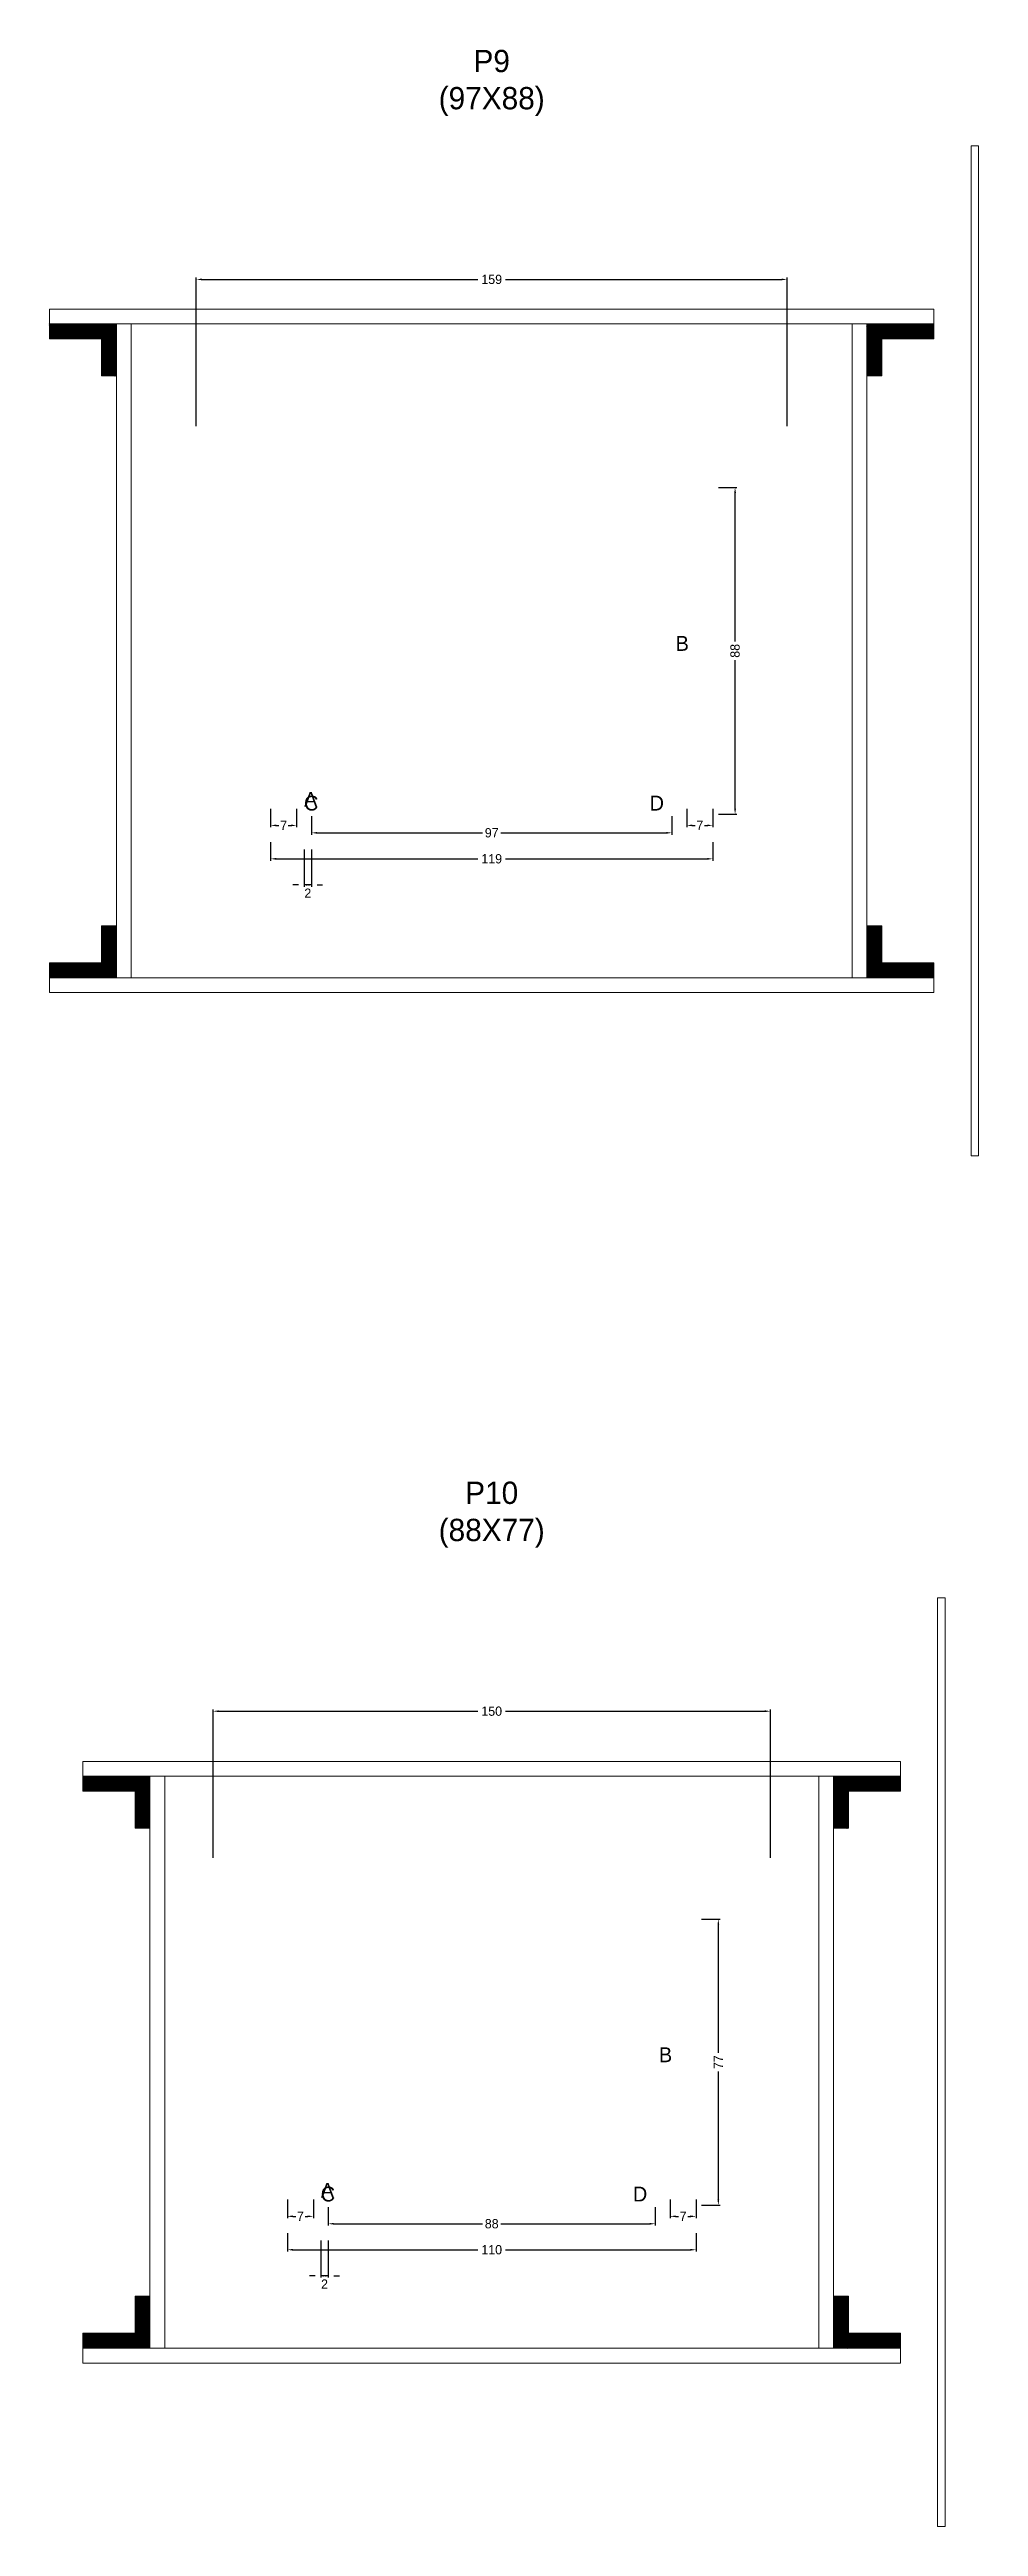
# Model space of a CAD drawing. Header units: centimetres. Extents: x -10500 to 4141, y -7986 to 295.
# Drawn here: x -119 to 131, y -3405 to -2738 of the extents above; entities that cross this region are included whole.
import ezdxf

# ---------------------------------------------------------------- set-up
doc = ezdxf.new("R2010")
doc.units = ezdxf.units.CM
for name, color, linetype in [('COTA', 241, 'Continuous'), ('Hachura', 251, 'Continuous'), ('NOMENCLATURA', 7, 'Continuous'), ('SARRAFO', 251, 'Continuous')]:
    doc.layers.add(name, color=color, linetype=linetype)
doc.dimstyles.new('cotax2', dxfattribs={"dimtxt": 2.5, "dimasz": 1.5, "dimexe": 0.5, "dimexo": 0.5, "dimgap": 0.5, "dimtad": 1, "dimcen": 2.5, "dimazin": 3, "dimtfac": 1, "dimtmove": 0, "dimatfit": 3})

msp = doc.modelspace()

# ---------------------------------------------------------------- texts
at = {"layer": 'NOMENCLATURA'}
for s, p in [('B', (49.5, -2900)), ('A', (-50.5, -2942)), ('C', (-50.5, -2943)), ('D', (42.5, -2943)), ('B', (45, -3280)), ('A', (-46, -3316.5)), ('C', (-46, -3317.5)), ('D', (38, -3317.5))]:
    msp.add_text(s, height=4, dxfattribs=at).set_placement(p)
at = {"layer": 'NOMENCLATURA', "char_height": 6, "attachment_point": 8}
for s, insert in [('P9\\P(97X88)', (0, -2756)), ('P10\\P(88X77)', (0, -3141.5))]:
    msp.add_mtext(s, dxfattribs=dict(at, insert=insert))

# ---------------------------------------------------------------- blocks, each defined once
blk = doc.blocks.new('_CLOSEDFILLED')
at = {"color": 0, "linetype": 'BYBLOCK'}
blk.add_solid([(-1, 0.16), (0, 0), (-1, -0.16)], dxfattribs=at)
blk = doc.blocks.new('*D222')
for p, q in [((-59.5, -2951.5), (-59.5, -2956.5)), ((59.5, -2951.5), (59.5, -2956.5)), ((-58, -2956), (-3.75, -2956)), ((3.75, -2956), (58, -2956))]:
    blk.add_line(p, q)
at = {"layer": 'Defpoints'}
for p in [(-59.5, -2951), (59.5, -2951), (-59.5, -2956)]:
    blk.add_point(p, dxfattribs=at)
at = {"layer": 'COTA', "xscale": 1.5, "yscale": 1.5, "rotation": 180}
blk.add_blockref('_CLOSEDFILLED', (-59.5, -2956), dxfattribs=at)
at = {"layer": 'COTA', "xscale": 1.5, "yscale": 1.5}
blk.add_blockref('_CLOSEDFILLED', (59.5, -2956), dxfattribs=at)
at = {"layer": 'COTA', "insert": (0, -2956), "char_height": 2.5, "attachment_point": 5}
blk.add_mtext('119', dxfattribs=at)
blk = doc.blocks.new('*D223')
for p, q in [((-48.5, -2944.5), (-48.5, -2949.5)), ((48.5, -2944.5), (48.5, -2949.5)), ((-47, -2949), (-2.5, -2949)), ((2.5, -2949), (47, -2949))]:
    blk.add_line(p, q)
at = {"layer": 'Defpoints'}
for p in [(-48.5, -2944), (48.5, -2944), (-48.5, -2949)]:
    blk.add_point(p, dxfattribs=at)
at = {"layer": 'COTA', "xscale": 1.5, "yscale": 1.5, "rotation": 180}
blk.add_blockref('_CLOSEDFILLED', (-48.5, -2949), dxfattribs=at)
at = {"layer": 'COTA', "xscale": 1.5, "yscale": 1.5}
blk.add_blockref('_CLOSEDFILLED', (48.5, -2949), dxfattribs=at)
at = {"layer": 'COTA', "insert": (0, -2949), "char_height": 2.5, "attachment_point": 5}
blk.add_mtext('97', dxfattribs=at)
blk = doc.blocks.new('*D224')
for p, q in [((61, -2856), (66, -2856)), ((65.5, -2897.5), (65.5, -2857.5)), ((65.5, -2942.5), (65.5, -2902.5)), ((61, -2944), (66, -2944))]:
    blk.add_line(p, q)
at = {"layer": 'Defpoints'}
for p in [(60.5, -2856), (60.5, -2944), (65.5, -2944)]:
    blk.add_point(p, dxfattribs=at)
at = {"layer": 'COTA', "xscale": 1.5, "yscale": 1.5}
for p, rotation in [((65.5, -2856), 90), ((65.5, -2944), 270)]:
    blk.add_blockref('_CLOSEDFILLED', p, dxfattribs=dict(at, rotation=rotation))
at = {"layer": 'COTA', "insert": (65.5, -2900), "char_height": 2.5, "attachment_point": 5, "rotation": 90}
blk.add_mtext('88', dxfattribs=at)
blk = doc.blocks.new('*D225')
for p, q in [((-59.5, -2942.5), (-59.5, -2947.5)), ((-58, -2947), (-57.25, -2947)), ((-54.75, -2947), (-54, -2947)), ((-52.5, -2942.5), (-52.5, -2947.5))]:
    blk.add_line(p, q)
at = {"layer": 'Defpoints'}
for p in [(-59.5, -2942), (-59.5, -2947), (-52.5, -2942)]:
    blk.add_point(p, dxfattribs=at)
at = {"layer": 'COTA', "xscale": 1.5, "yscale": 1.5, "rotation": 180}
blk.add_blockref('_CLOSEDFILLED', (-59.5, -2947), dxfattribs=at)
at = {"layer": 'COTA', "xscale": 1.5, "yscale": 1.5}
blk.add_blockref('_CLOSEDFILLED', (-52.5, -2947), dxfattribs=at)
at = {"layer": 'COTA', "insert": (-56, -2947), "char_height": 2.5, "attachment_point": 5}
blk.add_mtext('7', dxfattribs=at)
blk = doc.blocks.new('*D226')
for p, q in [((52.5, -2942.5), (52.5, -2947.5)), ((54, -2947), (54.75, -2947)), ((57.25, -2947), (58, -2947)), ((59.5, -2942.5), (59.5, -2947.5))]:
    blk.add_line(p, q)
at = {"layer": 'Defpoints'}
for p in [(52.5, -2942), (52.5, -2947), (59.5, -2942)]:
    blk.add_point(p, dxfattribs=at)
at = {"layer": 'COTA', "xscale": 1.5, "yscale": 1.5, "rotation": 180}
blk.add_blockref('_CLOSEDFILLED', (52.5, -2947), dxfattribs=at)
at = {"layer": 'COTA', "xscale": 1.5, "yscale": 1.5}
blk.add_blockref('_CLOSEDFILLED', (59.5, -2947), dxfattribs=at)
at = {"layer": 'COTA', "insert": (56, -2947), "char_height": 2.5, "attachment_point": 5}
blk.add_mtext('7', dxfattribs=at)
blk = doc.blocks.new('*D227')
for p, q in [((-79.5, -2839.5), (-79.5, -2799.5)), ((-78, -2800), (-3.75, -2800)), ((3.75, -2800), (78, -2800)), ((79.5, -2839.5), (79.5, -2799.5))]:
    blk.add_line(p, q)
at = {"layer": 'Defpoints'}
for p in [(-79.5, -2800), (-79.5, -2840), (79.5, -2840)]:
    blk.add_point(p, dxfattribs=at)
at = {"layer": 'COTA', "xscale": 1.5, "yscale": 1.5, "rotation": 180}
blk.add_blockref('_CLOSEDFILLED', (-79.5, -2800), dxfattribs=at)
at = {"layer": 'COTA', "xscale": 1.5, "yscale": 1.5}
blk.add_blockref('_CLOSEDFILLED', (79.5, -2800), dxfattribs=at)
at = {"layer": 'COTA', "insert": (0, -2800), "char_height": 2.5, "attachment_point": 5}
blk.add_mtext('159', dxfattribs=at)
blk = doc.blocks.new('*D248')
for p, q in [((-55, -3326), (-55, -3331)), ((55, -3326), (55, -3331)), ((-53.5, -3330.5), (-3.75, -3330.5)), ((3.75, -3330.5), (53.5, -3330.5))]:
    blk.add_line(p, q)
at = {"layer": 'Defpoints'}
for p in [(-55, -3325.5), (55, -3325.5), (-55, -3330.5)]:
    blk.add_point(p, dxfattribs=at)
at = {"layer": 'COTA', "xscale": 1.5, "yscale": 1.5, "rotation": 180}
blk.add_blockref('_CLOSEDFILLED', (-55, -3330.5), dxfattribs=at)
at = {"layer": 'COTA', "xscale": 1.5, "yscale": 1.5}
blk.add_blockref('_CLOSEDFILLED', (55, -3330.5), dxfattribs=at)
at = {"layer": 'COTA', "insert": (0, -3330.5), "char_height": 2.5, "attachment_point": 5}
blk.add_mtext('110', dxfattribs=at)
blk = doc.blocks.new('*D249')
for p, q in [((-44, -3319), (-44, -3324)), ((44, -3319), (44, -3324)), ((-42.5, -3323.5), (-2.5, -3323.5)), ((2.5, -3323.5), (42.5, -3323.5))]:
    blk.add_line(p, q)
at = {"layer": 'Defpoints'}
for p in [(-44, -3318.5), (44, -3318.5), (-44, -3323.5)]:
    blk.add_point(p, dxfattribs=at)
at = {"layer": 'COTA', "xscale": 1.5, "yscale": 1.5, "rotation": 180}
blk.add_blockref('_CLOSEDFILLED', (-44, -3323.5), dxfattribs=at)
at = {"layer": 'COTA', "xscale": 1.5, "yscale": 1.5}
blk.add_blockref('_CLOSEDFILLED', (44, -3323.5), dxfattribs=at)
at = {"layer": 'COTA', "insert": (0, -3323.5), "char_height": 2.5, "attachment_point": 5}
blk.add_mtext('88', dxfattribs=at)
blk = doc.blocks.new('*D250')
for p, q in [((56.5, -3241.5), (61.5, -3241.5)), ((61, -3277.5), (61, -3243)), ((61, -3317), (61, -3282.5)), ((56.5, -3318.5), (61.5, -3318.5))]:
    blk.add_line(p, q)
at = {"layer": 'Defpoints'}
for p in [(56, -3241.5), (56, -3318.5), (61, -3318.5)]:
    blk.add_point(p, dxfattribs=at)
at = {"layer": 'COTA', "xscale": 1.5, "yscale": 1.5}
for p, rotation in [((61, -3241.5), 90), ((61, -3318.5), 270)]:
    blk.add_blockref('_CLOSEDFILLED', p, dxfattribs=dict(at, rotation=rotation))
at = {"layer": 'COTA', "insert": (61, -3280), "char_height": 2.5, "attachment_point": 5, "rotation": 90}
blk.add_mtext('77', dxfattribs=at)
blk = doc.blocks.new('*D251')
for p, q in [((-55, -3317), (-55, -3322)), ((-48, -3317), (-48, -3322)), ((-53.5, -3321.5), (-52.75, -3321.5)), ((-50.25, -3321.5), (-49.5, -3321.5))]:
    blk.add_line(p, q)
at = {"layer": 'Defpoints'}
for p in [(-55, -3316.5), (-48, -3316.5), (-55, -3321.5)]:
    blk.add_point(p, dxfattribs=at)
at = {"layer": 'COTA', "xscale": 1.5, "yscale": 1.5, "rotation": 180}
blk.add_blockref('_CLOSEDFILLED', (-55, -3321.5), dxfattribs=at)
at = {"layer": 'COTA', "xscale": 1.5, "yscale": 1.5}
blk.add_blockref('_CLOSEDFILLED', (-48, -3321.5), dxfattribs=at)
at = {"layer": 'COTA', "insert": (-51.5, -3321.5), "char_height": 2.5, "attachment_point": 5}
blk.add_mtext('7', dxfattribs=at)
blk = doc.blocks.new('*D252')
for p, q in [((48, -3317), (48, -3322)), ((55, -3317), (55, -3322)), ((49.5, -3321.5), (50.25, -3321.5)), ((52.75, -3321.5), (53.5, -3321.5))]:
    blk.add_line(p, q)
at = {"layer": 'Defpoints'}
for p in [(48, -3316.5), (55, -3316.5), (48, -3321.5)]:
    blk.add_point(p, dxfattribs=at)
at = {"layer": 'COTA', "xscale": 1.5, "yscale": 1.5, "rotation": 180}
blk.add_blockref('_CLOSEDFILLED', (48, -3321.5), dxfattribs=at)
at = {"layer": 'COTA', "xscale": 1.5, "yscale": 1.5}
blk.add_blockref('_CLOSEDFILLED', (55, -3321.5), dxfattribs=at)
at = {"layer": 'COTA', "insert": (51.5, -3321.5), "char_height": 2.5, "attachment_point": 5}
blk.add_mtext('7', dxfattribs=at)
blk = doc.blocks.new('*D253')
for p, q in [((-75, -3225), (-75, -3185)), ((-73.5, -3185.5), (-3.75, -3185.5)), ((3.75, -3185.5), (73.5, -3185.5)), ((75, -3225), (75, -3185))]:
    blk.add_line(p, q)
at = {"layer": 'Defpoints'}
for p in [(-75, -3185.5), (-75, -3225.5), (75, -3225.5)]:
    blk.add_point(p, dxfattribs=at)
at = {"layer": 'COTA', "xscale": 1.5, "yscale": 1.5, "rotation": 180}
blk.add_blockref('_CLOSEDFILLED', (-75, -3185.5), dxfattribs=at)
at = {"layer": 'COTA', "xscale": 1.5, "yscale": 1.5}
blk.add_blockref('_CLOSEDFILLED', (75, -3185.5), dxfattribs=at)
at = {"layer": 'COTA', "insert": (0, -3185.5), "char_height": 2.5, "attachment_point": 5}
blk.add_mtext('150', dxfattribs=at)

# ---------------------------------------------------------------- dimensions: what is measured, and where the dimension line sits
at = {"layer": 'COTA'}
for base, p1, p2, picture, middle in [((-79.5, -2800), (-79.5, -2840), (79.5, -2840), '*D227', (0, -2800)), ((-59.5, -2947), (-59.5, -2942), (-52.5, -2942), '*D225', (-56, -2947)), ((-48.5, -2949), (-48.5, -2944), (48.5, -2944), '*D223', (0, -2949)), ((52.5, -2947), (52.5, -2942), (59.5, -2942), '*D226', (56, -2947)), ((-59.5, -2956), (-59.5, -2951), (59.5, -2951), '*D222', (0, -2956)), ((-75, -3185.5), (-75, -3225.5), (75, -3225.5), '*D253', (0, -3185.5)), ((-55, -3321.5), (-55, -3316.5), (-48, -3316.5), '*D251', (-51.5, -3321.5)), ((-44, -3323.5), (-44, -3318.5), (44, -3318.5), '*D249', (0, -3323.5)), ((48, -3321.5), (48, -3316.5), (55, -3316.5), '*D252', (51.5, -3321.5)), ((-55, -3330.5), (-55, -3325.5), (55, -3325.5), '*D248', (0, -3330.5))]:
    dim = msp.add_linear_dim(base=base, p1=p1, p2=p2, dimstyle='cotax2', dxfattribs=at)
    dim.commit()
    dim.dimension.update_dxf_attribs({"geometry": picture, "text_midpoint": middle})
for base, p1, p2, picture, middle in [((65.5, -2944), (60.5, -2944), (60.5, -2856), '*D224', (65.5, -2900)), ((61, -3318.5), (56, -3318.5), (56, -3241.5), '*D250', (61, -3280))]:
    dim = msp.add_linear_dim(base=base, p1=p1, p2=p2, angle=90, dimstyle='cotax2', dxfattribs=at)
    dim.commit()
    dim.dimension.update_dxf_attribs({"geometry": picture, "text_midpoint": middle})
for base, p1, p2 in [((-48.5, -2963), (-48.5, -2953), (-50.5, -2953)), ((-44, -3337.5), (-44, -3327.5), (-46, -3327.5))]:
    msp.add_linear_dim(base=base, p1=p1, p2=p2, dimstyle='cotax2', dxfattribs=at).render()

# ---------------------------------------------------------------- hatches: boundary and pattern name
at = {"layer": 'SARRAFO'}
h = msp.add_hatch(dxfattribs=at)
h.set_pattern_fill('SOLID', scale=2)
h.paths.add_polyline_path([(-119, -2816), (-105, -2816), (-105, -2812), (-119, -2812)])
h = msp.add_hatch(dxfattribs=at)
h.set_pattern_fill('SOLID', scale=2)
h.paths.add_polyline_path([(-105, -2826), (-101, -2826), (-101, -2812), (-105, -2812)])
h = msp.add_hatch(dxfattribs=at)
h.set_pattern_fill('SOLID', scale=2)
h.paths.add_polyline_path([(101, -2826), (105, -2826), (105, -2812), (101, -2812)])
h = msp.add_hatch(dxfattribs=at)
h.set_pattern_fill('SOLID', scale=2)
h.paths.add_polyline_path([(105, -2816), (119, -2816), (119, -2812), (105, -2812)])
h = msp.add_hatch(dxfattribs=at)
h.set_pattern_fill('SOLID', scale=2)
h.paths.add_polyline_path([(-105, -2988), (-101, -2988), (-101, -2974), (-105, -2974)])
h = msp.add_hatch(dxfattribs=at)
h.set_pattern_fill('SOLID', scale=2)
h.paths.add_polyline_path([(101, -2988), (105, -2988), (105, -2974), (101, -2974)])
h = msp.add_hatch(dxfattribs=at)
h.set_pattern_fill('SOLID', scale=2)
h.paths.add_polyline_path([(-119, -2988), (-105, -2988), (-105, -2984), (-119, -2984)])
h = msp.add_hatch(dxfattribs=at)
h.set_pattern_fill('SOLID', scale=2)
h.paths.add_polyline_path([(105, -2988), (119, -2988), (119, -2984), (105, -2984)])
h = msp.add_hatch(dxfattribs=at)
h.set_pattern_fill('SOLID', scale=2)
h.paths.add_polyline_path([(-110, -3207), (-96, -3207), (-96, -3203), (-110, -3203)])
h = msp.add_hatch(dxfattribs=at)
h.set_pattern_fill('SOLID', scale=2)
h.paths.add_polyline_path([(-96, -3217), (-92, -3217), (-92, -3203), (-96, -3203)])
h = msp.add_hatch(dxfattribs=at)
h.set_pattern_fill('SOLID', scale=2)
h.paths.add_polyline_path([(92, -3217), (96, -3217), (96, -3203), (92, -3203)])
h = msp.add_hatch(dxfattribs=at)
h.set_pattern_fill('SOLID', scale=2)
h.paths.add_polyline_path([(96, -3207), (110, -3207), (110, -3203), (96, -3203)])
h = msp.add_hatch(dxfattribs=at)
h.set_pattern_fill('SOLID', scale=2)
h.paths.add_polyline_path([(-96, -3357), (-92, -3357), (-92, -3343), (-96, -3343)])
h = msp.add_hatch(dxfattribs=at)
h.set_pattern_fill('SOLID', scale=2)
h.paths.add_polyline_path([(92, -3357), (96, -3357), (96, -3343), (92, -3343)])
h = msp.add_hatch(dxfattribs=at)
h.set_pattern_fill('SOLID', scale=2)
h.paths.add_polyline_path([(-110, -3357), (-96, -3357), (-96, -3353), (-110, -3353)])
h = msp.add_hatch(dxfattribs=at)
h.set_pattern_fill('SOLID', scale=2)
h.paths.add_polyline_path([(96, -3357), (110, -3357), (110, -3353), (96, -3353)])

# ---------------------------------------------------------------- linework, layer by layer
at = {"layer": 'Hachura', "lineweight": 13}
for points in [[(129, -3036), (131, -3036), (131, -2764), (129, -2764)], [(120, -3405), (122, -3405), (122, -3155), (120, -3155)]]:
    msp.add_lwpolyline(points, close=True, dxfattribs=at)
at = {"layer": 'Hachura', "lineweight": 18}
for points in [[(-119, -2812), (119, -2812), (119, -2808), (-119, -2808)], [(-101, -2988), (-97, -2988), (-97, -2812), (-101, -2812)], [(97, -2988), (101, -2988), (101, -2812), (97, -2812)], [(-119, -2992), (119, -2992), (119, -2988), (-119, -2988)], [(-110, -3203), (110, -3203), (110, -3199), (-110, -3199)], [(-92, -3357), (-88, -3357), (-88, -3203), (-92, -3203)], [(88, -3357), (92, -3357), (92, -3203), (88, -3203)], [(-110, -3361), (110, -3361), (110, -3357), (-110, -3357)]]:
    msp.add_lwpolyline(points, close=True, dxfattribs=at)
at = {"layer": 'SARRAFO', "lineweight": 13}
for points in [[(-119, -2816), (-105, -2816), (-105, -2812), (-119, -2812)], [(-105, -2826), (-101, -2826), (-101, -2812), (-105, -2812)], [(101, -2826), (105, -2826), (105, -2812), (101, -2812)], [(105, -2816), (119, -2816), (119, -2812), (105, -2812)], [(-105, -2988), (-101, -2988), (-101, -2974), (-105, -2974)], [(101, -2988), (105, -2988), (105, -2974), (101, -2974)], [(-119, -2988), (-105, -2988), (-105, -2984), (-119, -2984)], [(105, -2988), (119, -2988), (119, -2984), (105, -2984)], [(-110, -3207), (-96, -3207), (-96, -3203), (-110, -3203)], [(-96, -3217), (-92, -3217), (-92, -3203), (-96, -3203)], [(92, -3217), (96, -3217), (96, -3203), (92, -3203)], [(96, -3207), (110, -3207), (110, -3203), (96, -3203)], [(-96, -3357), (-92, -3357), (-92, -3343), (-96, -3343)], [(92, -3357), (96, -3357), (96, -3343), (92, -3343)], [(-110, -3357), (-96, -3357), (-96, -3353), (-110, -3353)], [(96, -3357), (110, -3357), (110, -3353), (96, -3353)]]:
    msp.add_lwpolyline(points, close=True, dxfattribs=at)

msp.set_redraw_order([(e.dxf.handle, doc.entitydb.next_handle()) for e in msp.query("TEXT MTEXT ATTDEF DIMENSION ARC_DIMENSION")])  # texts and dimensions are drawn at this point

doc.saveas('drawing.dxf')
